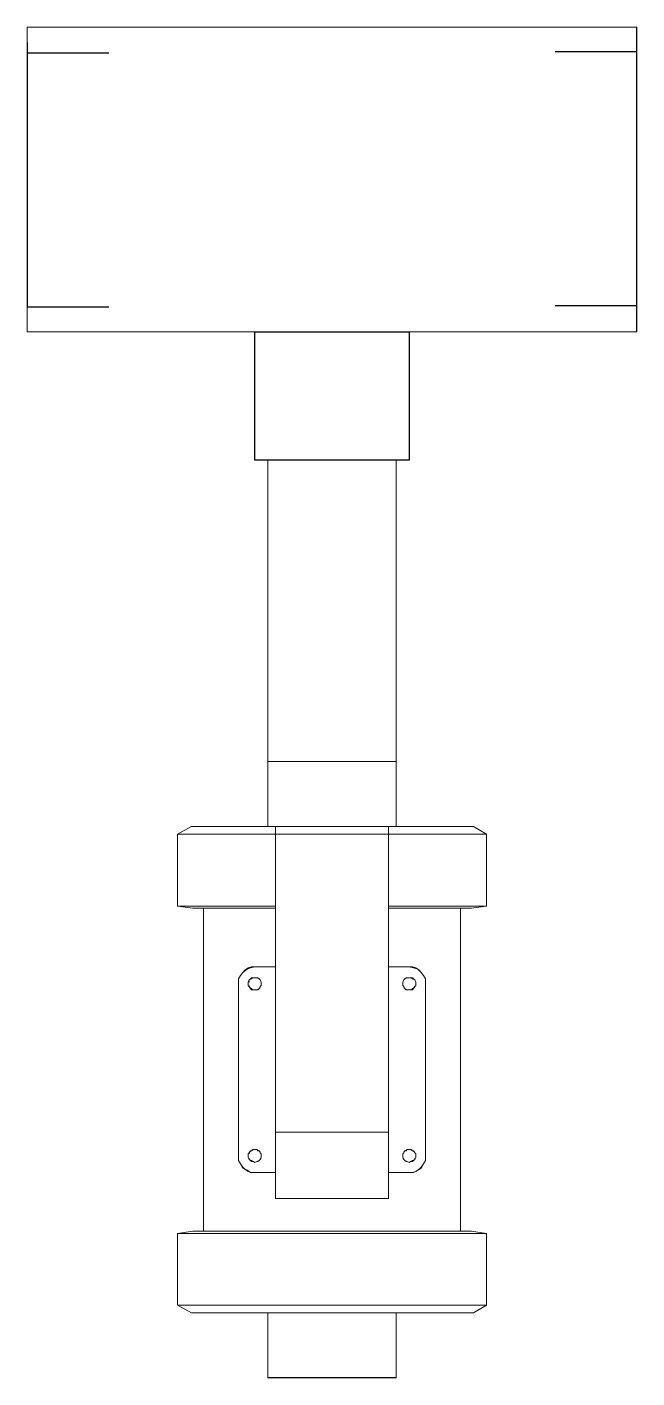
# Model space of a CAD drawing. Header units: inches. Extents: x 13 to 12015, y 11 to 4983.
# Drawn here: x 13.1 to 131.8, y 11.2 to 274.1 of the extents above; entities that cross this region are included whole.
import ezdxf

# ---------------------------------------------------------------- set-up
doc = ezdxf.new("R2010")
doc.units = ezdxf.units.IN
doc.header["$MEASUREMENT"] = 0
doc.layers.add('PDF _Геометрия', color=7, linetype='Continuous')

msp = doc.modelspace()

# ---------------------------------------------------------------- linework, layer by layer
for p, q in [((131.75038, 214.8307), (131.75038, 274.13482)), ((13.1573, 271.13854), (13.14203, 221.11734)), ((13.14202, 269.12635), (29.01783, 269.12635)), ((13.14202, 269.12635), (13.14203, 219.62934)), ((131.75036, 269.31503), (115.87455, 269.31502)), ((13.14203, 219.65046), (29.01784, 219.65046)), ((131.75037, 219.83914), (115.87456, 219.83913)), ((84.93561, 11.16856), (59.95695, 11.16858))]:
    msp.add_line(p, q)
msp.add_lwpolyline([(87.4462, 189.83068), (57.4462, 189.83068), (57.4462, 214.83068), (87.4462, 214.83068)], close=True)
at = {"layer": 'PDF _Геометрия', "lineweight": 9}
for points in [[(44.78487, 274.13479), (13.14201, 274.13478)], [(13.14202, 244.37784), (13.14202, 252.13139), (13.14202, 259.25628), (13.14202, 265.54294), (13.14202, 270.15316), (13.14202, 273.08693), (13.14201, 274.13471), (13.14202, 273.08693), (13.14202, 270.15316), (13.14202, 269.10538)], [(72.44618, 274.1348), (44.78487, 274.13479)], [(100.1075, 274.13481), (72.44618, 274.1348)], [(131.75035, 274.13482), (100.10749, 274.13481)], [(13.14203, 214.83066), (44.7849, 214.83068)], [(44.78489, 214.83068), (72.44621, 214.83068)], [(72.44621, 214.83068), (100.10752, 214.83069)], [(100.10752, 214.83069), (131.75038, 214.8307)], [(59.95695, 189.83068), (59.95695, 131.19396)], [(84.08887, 131.19398), (84.51224, 131.19398), (84.93561, 131.19398), (84.93561, 189.8307)], [(84.93561, 131.19398), (84.08887, 131.19398), (81.33697, 131.19398), (77.31496, 131.19398), (72.4462, 131.19398), (67.57745, 131.19398), (63.55544, 131.19398), (61.01522, 131.19398), (59.95679, 131.19398)], [(60.80365, 131.19398), (60.38028, 131.19398), (59.95691, 131.19398)], [(59.95695, 131.19398), (59.95695, 118.49288)], [(67.15437, 131.19398), (66.30763, 131.19398), (63.55573, 131.19398), (61.65057, 131.19398), (61.2272, 131.19398)], [(76.68002, 131.19398), (75.6216, 131.19398), (72.44632, 131.19398), (69.27105, 131.19398), (68.21263, 131.19398)], [(83.66556, 131.19398), (83.24219, 131.19398), (81.33702, 131.19398), (78.7968, 131.19398), (77.73838, 131.19398)], [(84.93561, 118.49286), (84.93561, 131.19396)], [(45.13918, 118.49286), (42.38727, 117.01107)], [(45.56253, 118.49286), (45.13916, 118.49286), (45.56253, 118.49286), (47.46769, 118.49286), (50.2196, 118.49286), (54.02993, 118.49286), (58.68699, 118.49286), (63.97912, 118.49286), (69.69461, 118.49286), (75.4101, 118.49286), (80.91391, 118.49286), (86.20603, 118.49286), (90.8631, 118.49286), (94.67343, 118.49286), (97.42533, 118.49286), (99.3305, 118.49286), (99.96555, 118.49286)], [(58.68689, 118.49286), (54.02982, 118.49286), (50.21949, 118.49286), (47.46759, 118.49286), (45.56243, 118.49286)], [(61.4389, 71.07543), (61.4389, 82.50642), (61.4389, 94.36077), (61.4389, 106.42681), (61.4389, 118.49285)], [(83.4541, 71.07543), (83.4541, 82.50642), (83.4541, 94.36077), (83.4541, 106.42681), (83.4541, 118.49285)], [(83.45418, 117.01102), (87.4762, 117.01102), (92.55663, 117.01102), (96.79033, 117.01102), (99.96561, 117.01102), (101.87077, 117.01102), (102.50582, 117.01102), (99.96561, 118.49281)], [(99.96528, 118.49286), (99.33022, 118.49286), (97.42506, 118.49286), (94.67316, 118.49286), (90.86283, 118.49286), (86.20576, 118.49286)], [(42.38717, 117.01102), (42.38717, 103.03981)], [(61.4389, 117.01102), (57.41688, 117.01102), (52.33645, 117.01102), (48.10275, 117.01102), (45.13916, 117.01102), (43.02231, 117.01102), (42.38726, 117.01102)], [(61.4389, 59.00934), (61.4389, 67.47674), (61.4389, 76.57919), (61.4389, 86.3167), (61.4389, 96.26589), (61.4389, 106.63845), (61.4389, 117.01101)], [(83.4541, 117.01102), (83.4541, 106.63846), (83.4541, 96.2659), (83.4541, 86.31671), (83.4541, 76.5792), (83.4541, 67.47675), (83.4541, 59.00935)], [(83.45418, 103.03985), (87.4762, 103.03985), (92.55663, 103.03985), (96.79033, 103.03985), (99.96561, 103.03985), (101.87077, 103.03985), (102.50582, 103.03985), (102.50582, 117.01105)], [(42.38717, 103.03985), (45.35076, 102.61648)], [(61.4389, 103.03985), (57.41688, 103.03985), (52.33645, 103.03985), (48.10275, 103.03985), (45.13916, 103.03985), (43.02231, 103.03985), (42.38726, 103.03985)], [(45.35064, 102.61649), (45.98569, 102.61649)], [(61.4389, 102.61649), (58.89868, 102.61649), (54.4533, 102.61649), (50.64297, 102.61649), (47.67938, 102.61649), (45.9859, 102.61649), (45.35084, 102.61649)], [(47.4674, 102.61649), (47.4674, 39.74607)], [(98.90711, 102.61649), (99.54217, 102.61649), (98.90711, 102.61649), (97.21363, 102.61649), (94.25004, 102.61649), (90.43972, 102.61649), (85.99433, 102.61649), (83.45411, 102.61649)], [(97.42516, 39.74605), (97.42516, 102.61647)], [(99.54193, 102.61649), (102.50551, 103.03986)], [(61.4389, 51.1771), (57.41688, 51.1771), (56.78183, 51.1771), (56.14678, 51.38879), (55.51172, 51.81216), (55.08835, 52.23553), (54.66498, 52.87058), (54.24161, 53.50564), (54.24161, 54.35238), (54.24161, 88.01028), (54.24161, 88.85702), (54.66498, 89.49207), (55.08835, 90.12713), (55.51172, 90.5505), (56.14678, 90.97387), (56.78183, 91.18555), (57.41688, 91.18555), (61.4389, 91.18555)], [(61.4389, 91.18543), (57.41688, 91.18543), (56.57014, 90.97375), (55.93509, 90.76206), (55.08835, 90.12701), (54.66498, 89.49195), (54.24161, 88.8569), (54.24161, 88.01016), (54.24161, 54.35226), (54.24161, 53.50552), (54.66498, 52.87046), (55.08835, 52.02372), (55.93509, 51.60035), (56.57014, 51.17698), (57.41688, 51.17698), (61.4389, 51.17698)], [(56.78159, 91.18543), (56.14653, 90.97375), (55.51148, 90.55038), (55.08811, 90.12701)], [(83.4541, 91.18543), (87.47611, 91.18543)], [(87.47616, 91.18543), (88.11122, 91.18543), (88.74627, 90.97375), (89.38132, 90.55038), (89.80469, 90.12701), (90.22806, 89.49195), (90.65143, 88.8569), (90.65143, 88.01016), (90.65143, 54.35226), (90.65143, 53.50552), (90.22806, 52.87046), (89.80469, 52.23541), (89.38132, 51.81204), (88.74627, 51.38867), (88.11122, 51.17698), (87.47616, 51.17698), (83.45415, 51.17698)], [(90.65152, 88.01029), (90.65152, 88.85703), (90.22815, 89.49208), (89.80478, 90.12714), (89.16973, 90.76219), (88.32299, 90.97388), (87.47625, 91.18556), (83.45423, 91.18556)], [(89.80438, 90.12705), (89.38101, 90.55042), (88.74596, 90.97379), (88.11091, 91.18548)], [(56.35824, 87.58683), (56.35824, 87.37514)], [(56.35824, 87.16348), (56.78161, 86.95179), (56.99329, 86.74011)], [(56.99348, 89.06867), (56.7818, 88.85699), (56.35843, 88.6453), (56.35843, 88.22193)], [(56.78159, 89.06867), (56.5699, 88.85699)], [(56.57013, 86.9518), (56.78181, 86.74011)], [(57.20494, 86.74012), (57.41663, 86.74012), (57.84, 86.74012), (58.26337, 86.95181), (58.47505, 87.16349)], [(57.41683, 89.06867), (57.20515, 89.06867)], [(58.475, 87.37515), (58.68668, 87.58684), (58.68668, 88.22189), (58.475, 88.64526), (58.26331, 88.85695), (57.83994, 89.06863), (57.41657, 89.06863)], [(58.05165, 86.74012), (58.26333, 86.95181)], [(58.26354, 88.85699), (58.05185, 89.06868)], [(58.68689, 87.58683), (58.68689, 88.0102), (58.68689, 88.22188)], [(83.4541, 51.1771), (87.47611, 51.1771), (88.32285, 51.1771), (89.16959, 51.60047), (89.80464, 52.02384), (90.22801, 52.87058), (90.65138, 53.50564), (90.65138, 54.35238), (90.65138, 88.01028)], [(87.47616, 89.06867), (87.05279, 89.06867), (86.62942, 88.85699), (86.41774, 88.6453), (86.20605, 88.22193), (86.20605, 87.58688), (86.41774, 87.37519)], [(86.2061, 88.22197), (86.2061, 88.01028), (86.2061, 87.58691)], [(86.41756, 87.16348), (86.62925, 86.95179), (87.05262, 86.74011), (87.47599, 86.74011), (87.68767, 86.74011)], [(86.84092, 89.06867), (86.62923, 88.85699)], [(86.62946, 86.9518), (86.84114, 86.74011)], [(87.68762, 89.06867), (87.47594, 89.06867)], [(88.53433, 87.37515), (88.74601, 87.58684), (88.74601, 88.22189), (88.53433, 88.64526), (88.11096, 88.85695), (87.89927, 89.06863)], [(87.89951, 86.74012), (88.1112, 86.95181), (88.53457, 87.16349)], [(88.11097, 86.74012), (88.32266, 86.95181)], [(88.32287, 88.85699), (88.11118, 89.06868)], [(88.74622, 87.58683), (88.74622, 88.0102), (88.74622, 88.22188)], [(61.4389, 46.09666), (61.4389, 58.1627), (61.4389, 71.07548)], [(83.4541, 46.09666), (83.4541, 58.1627), (83.4541, 71.07548)], [(56.99348, 55.62241), (56.7818, 55.41073), (56.35843, 55.19904)], [(56.78159, 55.41074), (56.5699, 55.41074)], [(57.41683, 55.62241), (57.20515, 55.62241)], [(58.475, 55.19906), (58.26331, 55.41075), (57.83994, 55.62243), (57.41657, 55.62243)], [(58.26354, 55.41074), (58.05185, 55.41074)], [(87.47616, 53.08219), (87.05279, 53.29388), (86.84111, 53.29388), (86.62942, 53.50556), (86.41774, 53.71725), (86.20605, 54.14062), (86.20605, 54.3523), (86.20605, 54.77567), (86.41774, 54.98736), (86.62942, 55.41072), (86.84111, 55.41072), (87.05279, 55.62241), (87.47616, 55.62241), (87.68785, 55.62241), (88.11122, 55.41072), (88.3229, 55.41072), (88.53459, 54.98736), (88.74627, 54.77567), (88.74627, 54.3523), (88.74627, 54.14062), (88.53459, 53.71725)], [(87.47616, 55.62241), (87.05279, 55.62241), (86.62942, 55.41073), (86.41774, 55.19904)], [(86.84092, 55.41074), (86.62923, 55.41074)], [(87.68762, 55.62241), (87.47594, 55.62241)], [(88.53433, 55.19906), (88.11096, 55.41075), (87.89927, 55.62243)], [(88.32287, 55.41074), (88.11118, 55.41074)], [(56.14678, 54.77571), (56.14678, 54.35234), (56.14678, 54.14065)], [(56.14678, 54.56392), (56.14678, 54.14056)], [(56.35824, 54.98739), (56.35824, 54.7757)], [(56.35824, 53.9289), (56.35824, 53.71721), (56.78161, 53.50553), (56.99329, 53.29384)], [(56.57013, 53.50554), (56.78181, 53.29386)], [(57.20494, 53.29387), (57.41663, 53.08218), (57.84, 53.29387), (58.26337, 53.50555), (58.47505, 53.71724), (58.68674, 53.92892)], [(58.05165, 53.29387), (58.26333, 53.50555)], [(58.68689, 54.77571), (58.47521, 54.98739)], [(58.68689, 54.77563), (58.68689, 54.35226), (58.68689, 54.14057), (58.68689, 54.56394)], [(86.41756, 54.98739), (86.20588, 54.7757)], [(86.2061, 54.77571), (86.2061, 54.35234), (86.2061, 54.14065)], [(86.2061, 54.56392), (86.2061, 54.14056)], [(86.2061, 53.9289), (86.41779, 53.71721), (86.62947, 53.50553), (87.05284, 53.29384), (87.47621, 53.08216), (87.6879, 53.29384)], [(86.62946, 53.50554), (86.84114, 53.29386)], [(88.53433, 53.71722), (88.32264, 53.50553), (88.11096, 53.29385), (87.68759, 53.29385), (87.4759, 53.08216)], [(87.89951, 53.29387), (88.1112, 53.50555), (88.53457, 53.71724), (88.53457, 53.92892)], [(88.11097, 53.29387), (88.32266, 53.50555)], [(88.74622, 54.77571), (88.53453, 54.98739)], [(88.74622, 54.77563), (88.74622, 54.35226), (88.74622, 54.14057), (88.74622, 54.56394)], [(55.08818, 52.23549), (55.51155, 51.81212), (56.1466, 51.38875), (56.78166, 51.17706)], [(88.11097, 51.1771), (88.74603, 51.38879), (89.38108, 51.81216), (89.80445, 52.23553)], [(45.35064, 39.74605), (42.38705, 39.32268)], [(42.3873, 39.32269), (43.02236, 39.32269), (45.13921, 39.32269), (48.1028, 39.32269), (52.3365, 39.32269), (57.41694, 39.32269), (63.13243, 39.32269), (69.27129, 39.32269), (75.62184, 39.32269), (81.7607, 39.32269), (87.4762, 39.32269), (92.55663, 39.32269), (96.79033, 39.32269), (99.96561, 39.32269), (101.87077, 39.32269), (102.50582, 39.32269), (99.54224, 39.74606)], [(45.98588, 39.74605), (45.35083, 39.74605), (45.98588, 39.74605), (47.67936, 39.74605), (50.64295, 39.74605), (54.45328, 39.74605), (58.89866, 39.74605), (64.19078, 39.74605), (69.69459, 39.74605), (75.1984, 39.74605), (80.91389, 39.74605), (85.99433, 39.74605), (90.43972, 39.74605), (94.25004, 39.74605), (97.21363, 39.74605), (98.90711, 39.74605), (99.54217, 39.74605)], [(99.54193, 39.74605), (98.90687, 39.74605)], [(42.38717, 39.32269), (42.38717, 25.35149)], [(102.50582, 25.35152), (102.50582, 39.32272)], [(102.50569, 25.35152), (101.87064, 25.35152), (99.96547, 25.35152), (96.79019, 25.35152), (92.5565, 25.35152), (87.47606, 25.35152), (81.76056, 25.35152), (75.6217, 25.35152), (69.27115, 25.35152), (63.13229, 25.35152), (57.4168, 25.35152), (52.33636, 25.35152), (48.10266, 25.35152), (45.13907, 25.35152), (43.02222, 25.35152), (42.38717, 25.35152), (45.13907, 23.86972)], [(45.13918, 23.86968), (45.56255, 23.86968), (47.46771, 23.86968), (50.21961, 23.86968), (54.02994, 23.86968), (58.68701, 23.86968)], [(86.2061, 23.86968), (90.86317, 23.86968), (94.6735, 23.86968), (97.4254, 23.86968), (99.33057, 23.86968), (99.96562, 23.86968), (99.33057, 23.86968), (97.4254, 23.86968), (94.6735, 23.86968), (90.86317, 23.86968), (86.2061, 23.86968), (80.91398, 23.86968), (75.41017, 23.86968), (69.69468, 23.86968), (63.97919, 23.86968), (58.68706, 23.86968), (54.02999, 23.86968), (50.21967, 23.86968), (47.46776, 23.86968), (45.5626, 23.86968), (45.13923, 23.86968)], [(59.95695, 23.86968), (59.95695, 11.16858)], [(71.59979, 23.86968), (67.57778, 23.86968)], [(84.93561, 11.16856), (84.93561, 23.86965)], [(99.96528, 23.86968), (102.5055, 25.35147)]]:
    msp.add_lwpolyline(points, dxfattribs=at)
for points in [[(13.14203, 219.65046), (13.14203, 218.81223), (13.14203, 215.6689), (13.14203, 214.83068), (13.14203, 215.6689), (13.14203, 218.81223), (13.14203, 223.42245), (13.14203, 229.49956), (13.14203, 236.834), (13.14202, 244.378), (13.14203, 238.09133), (13.14203, 232.01423), (13.14203, 226.9849), (13.14203, 223.00334), (13.14203, 220.48868)], [(84.93561, 189.83068), (84.51224, 189.83068), (83.24213, 189.83068), (81.33697, 189.83068), (78.79675, 189.83068), (75.62148, 189.83068), (72.4462, 189.83068), (69.27093, 189.83068), (66.30734, 189.83068), (63.55544, 189.83068), (61.65027, 189.83068), (60.38016, 189.83068), (59.95679, 189.83068), (60.38016, 189.83068), (61.65027, 189.83068), (63.55544, 189.83068), (66.30734, 189.83068), (69.27093, 189.83068), (72.4462, 189.83068), (75.62148, 189.83068), (78.79675, 189.83068), (81.33697, 189.83068), (83.24213, 189.83068), (84.51224, 189.83068)], [(83.4541, 117.01102), (83.4541, 118.49281), (61.43886, 118.49281), (61.43886, 117.01102)], [(57.41683, 86.74012), (57.20515, 86.74012), (56.78178, 86.74012), (56.57009, 86.95181), (56.35841, 87.37518), (56.14672, 87.58686), (56.14672, 88.01023), (56.14672, 88.22192), (56.35841, 88.64529), (56.57009, 88.85697), (56.78178, 89.06866), (57.20515, 89.06866), (57.41683, 89.06866), (57.8402, 89.06866), (58.05189, 89.06866), (58.26357, 88.85697), (58.47526, 88.64529), (58.68694, 88.22192), (58.68694, 88.01023), (58.68694, 87.58686), (58.47526, 87.37518), (58.26357, 86.95181), (58.05189, 86.74012), (57.8402, 86.74012)], [(56.14678, 87.58691), (56.14678, 88.01028), (56.14678, 88.22197)], [(87.47616, 86.74012), (87.05279, 86.74012), (86.84111, 86.74012), (86.62942, 86.95181), (86.41774, 87.37518), (86.20605, 87.58686), (86.20605, 88.01023), (86.20605, 88.22192), (86.41774, 88.64529), (86.62942, 88.85697), (86.84111, 89.06866), (87.05279, 89.06866), (87.47616, 89.06866), (87.68785, 89.06866), (88.11122, 89.06866), (88.3229, 88.85697), (88.53459, 88.64529), (88.74627, 88.22192), (88.74627, 88.01023), (88.74627, 87.58686), (88.53459, 87.37518), (88.3229, 86.95181), (88.11122, 86.74012), (87.68785, 86.74012)], [(83.4541, 59.00934), (61.43886, 59.00934), (61.43886, 46.09656), (83.4541, 46.09656)], [(57.41683, 53.08219), (57.20515, 53.29388), (56.78178, 53.29388), (56.57009, 53.50556), (56.35841, 53.71725), (56.14672, 54.14062), (56.14672, 54.3523), (56.14672, 54.77567), (56.35841, 54.98736), (56.57009, 55.41072), (56.78178, 55.41072), (57.20515, 55.62241), (57.41683, 55.62241), (57.8402, 55.62241), (58.05189, 55.41072), (58.26357, 55.41072), (58.47526, 54.98736), (58.68694, 54.77567), (58.68694, 54.3523), (58.68694, 54.14062), (58.47526, 53.71725), (58.26357, 53.50556), (58.05189, 53.29388), (57.8402, 53.29388)]]:
    msp.add_lwpolyline(points, close=True, dxfattribs=at)

doc.saveas('drawing.dxf')
